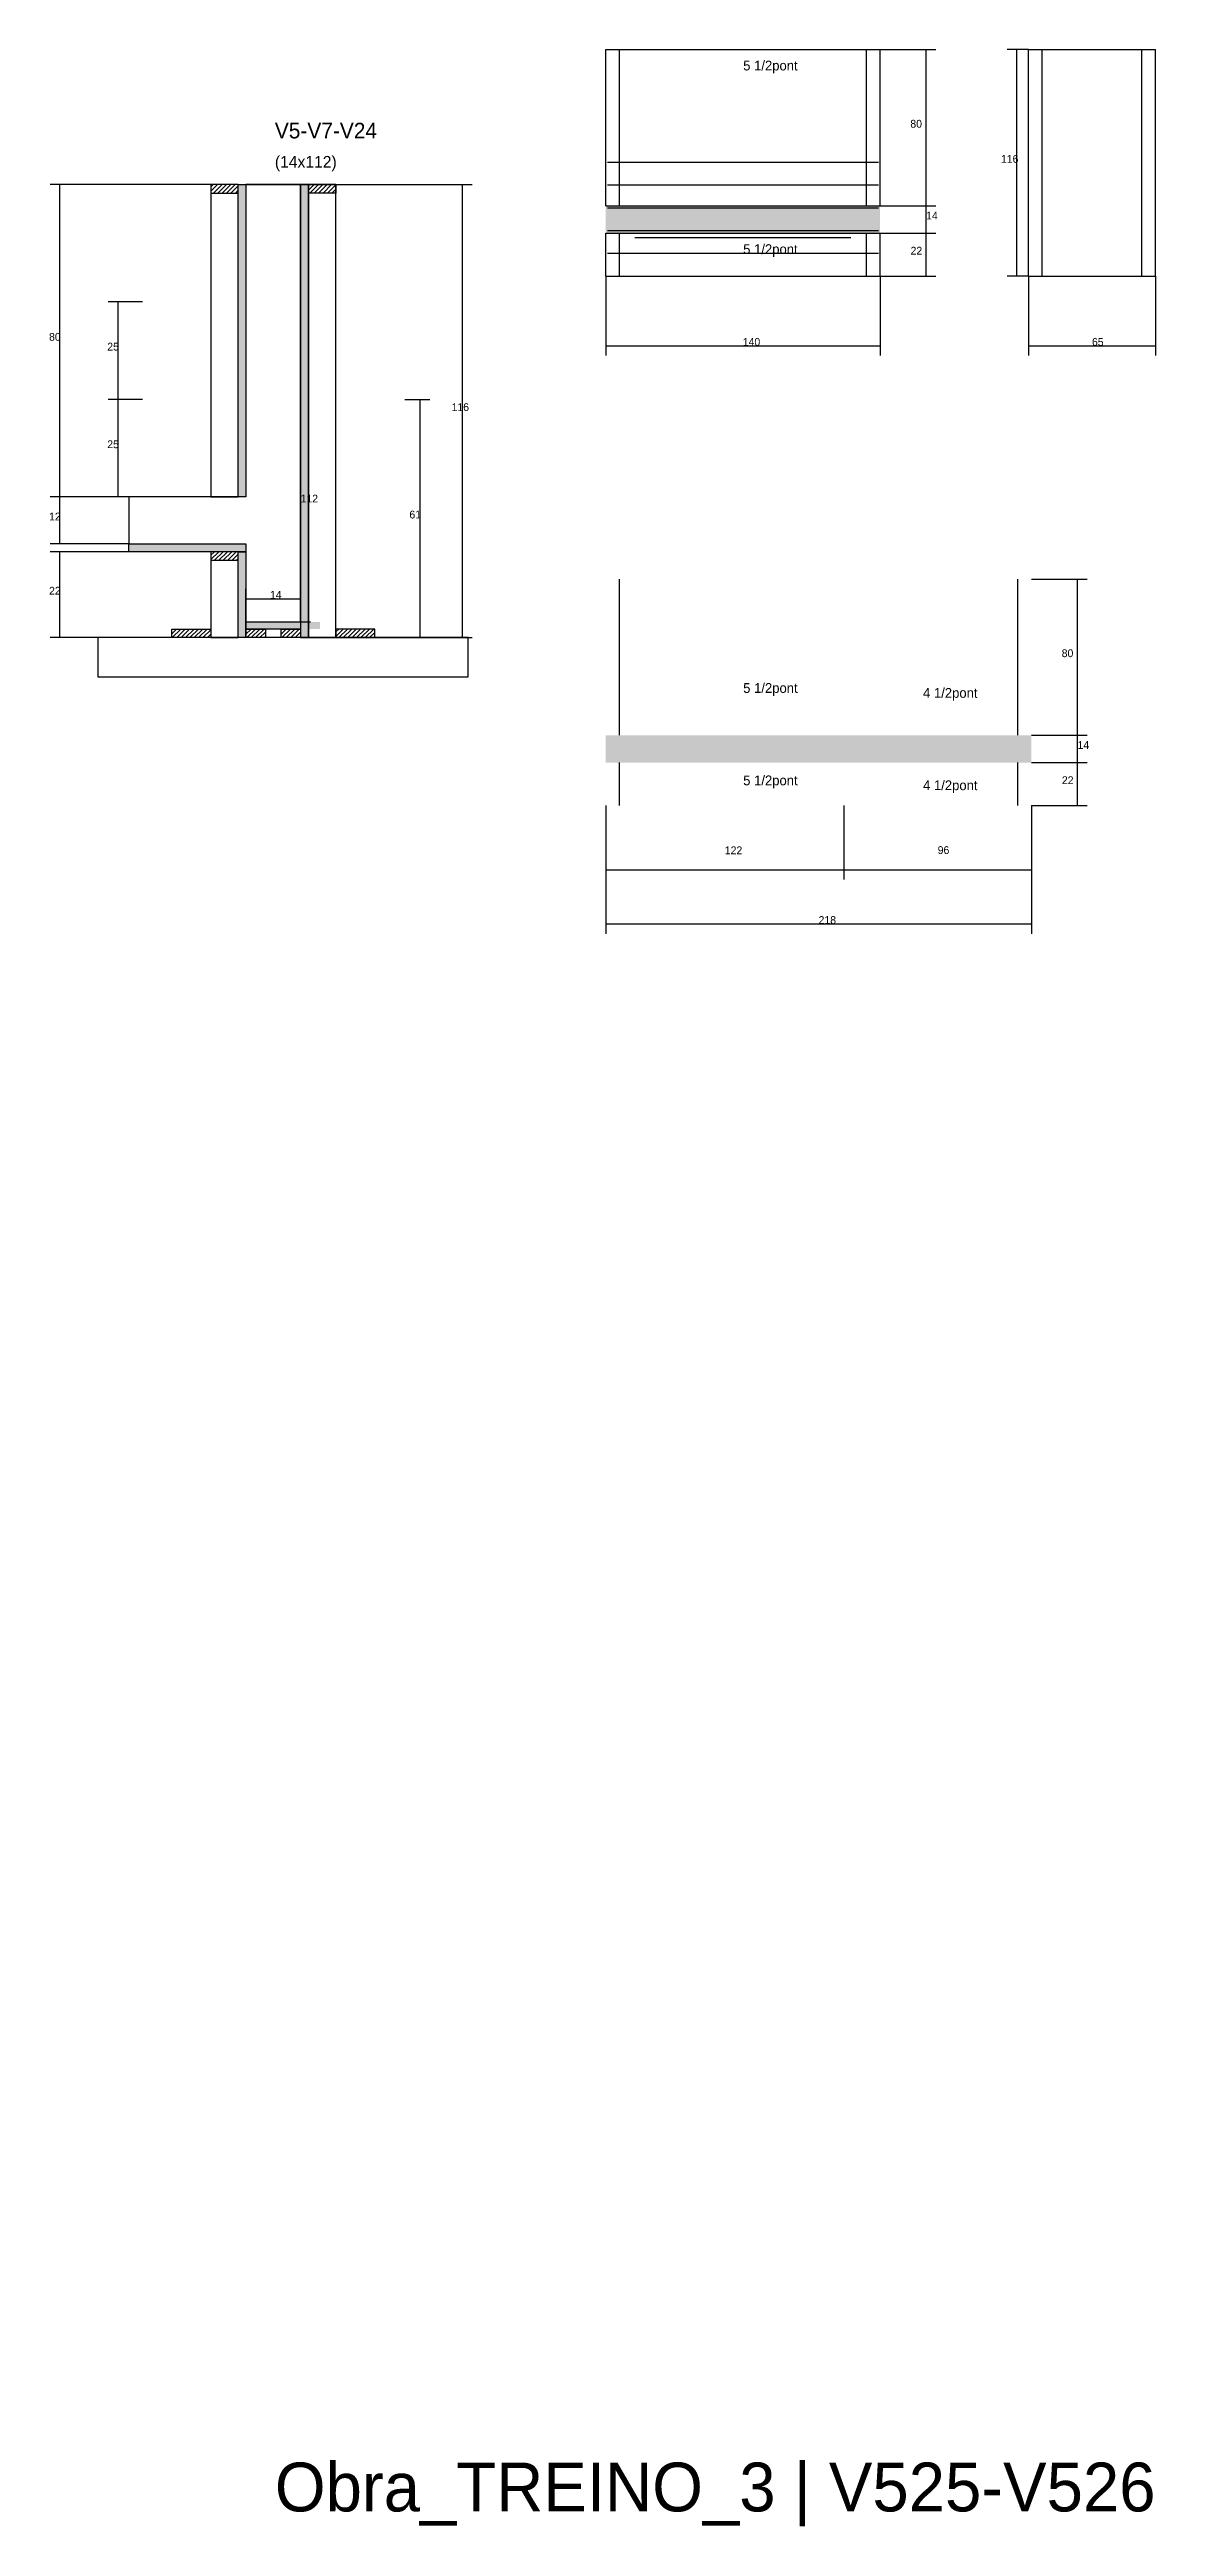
# Model space of a CAD drawing. Header units: metres. Extents: x -2848 to 22762, y -45195 to 1016.
# Drawn here: x -115 to 451, y -38618 to -37349 of the extents above; entities that cross this region are included whole.
import ezdxf

# ---------------------------------------------------------------- set-up
doc = ezdxf.new("R2010")
doc.units = ezdxf.units.M
for name, color, linetype in [('CONCRETO', 251, 'Continuous'), ('COTA', 4, 'Continuous'), ('Cota Seção (2x)', 4, 'Continuous'), ('Hachura', 253, 'Continuous'), ('LABEL_ID', 3, 'Continuous'), ('Madeira', 126, 'Continuous'), ('NOMENCLATURA', 7, 'Continuous'), ('Painéis', 200, 'Continuous'), ('SARR_2.2x7', 40, 'Continuous'), ('Texto Seção', 7, 'Continuous')]:
    doc.layers.add(name, color=color, linetype=linetype)

msp = doc.modelspace()

# ---------------------------------------------------------------- texts
at = {"layer": 'COTA'}
for s, p in [('80', (325.4, -37389.5)), ('116', (371.8, -37407.5)), ('14', (333.5, -37436.5)), ('22', (325.5, -37454.5)), ('80', (-115.6, -37498.6)), ('25', (-85.8, -37503.6)), ('140', (239.6, -37501.2)), ('65', (418.4, -37501.2)), ('116', (90.5, -37534.6)), ('25', (-85.8, -37553.6)), ('12', (-115.6, -37590.6)), ('61', (68.9, -37589.6)), ('22', (-115.6, -37628.6)), ('80', (402.9, -37660.6)), ('14', (411, -37707.6)), ('22', (403, -37725.6)), ('122', (230.4, -37761.5)), ('96', (339.4, -37761.4)), ('218', (278.4, -37797.2))]:
    msp.add_text(s, height=4, dxfattribs=at).set_placement(p)
at = {"layer": 'Cota Seção (2x)'}
for s, p in [('112', (13.2, -37581.4)), ('14', (-2.5, -37630.7))]:
    msp.add_text(s, height=4, dxfattribs=at).set_placement(p)
at = {"layer": 'LABEL_ID'}
msp.add_text('Obra_TREINO_3 | V525-V526', height=25, dxfattribs=at).set_placement((0, -38610))
at = {"layer": 'NOMENCLATURA'}
for s, p in [('5 1/2pont', (239.8, -37360.2)), ('5 1/2pont', (239.8, -37454.2)), ('5 1/2pont', (239.8, -37678.9)), ('4 1/2pont', (331.9, -37681.4)), ('5 1/2pont', (239.8, -37726.2)), ('4 1/2pont', (331.9, -37728.7))]:
    msp.add_text(s, height=5, dxfattribs=at).set_placement(p)
at = {"layer": 'Texto Seção'}
for s, height, p in [('V5-V7-V24', 8, (0, -37395)), ('(14x112)', 6, (0, -37410))]:
    msp.add_text(s, height=height, dxfattribs=at).set_placement(p)

# ---------------------------------------------------------------- hatches: boundary and pattern name
at = {"layer": 'COTA'}
h = msp.add_hatch(dxfattribs=at)
h.set_pattern_fill('AR-CONC', scale=0.03)
h.paths.add_polyline_path([(309.9, -37443.5), (309.9, -37429.5), (169.4, -37429.5), (169.4, -37443.5)])
h = msp.add_hatch(dxfattribs=at)
h.set_pattern_fill('AR-CONC', scale=0.03)
h.paths.add_polyline_path([(387.4, -37714.6), (387.4, -37700.6), (169.4, -37700.6), (169.4, -37714.6)])
at = {"layer": 'Hachura'}
h = msp.add_hatch(dxfattribs=at)
h.set_pattern_fill('ANSI31', scale=0.5)
h.paths.add_polyline_path([(-32.8, -37418.6), (-32.8, -37423), (-32.8, -37423), (-18.8, -37423), (-18.8, -37423), (-18.8, -37418.6), (-18.8, -37418.6), (-32.8, -37418.6)])
h = msp.add_hatch(color=8, dxfattribs=at)
h.dxf.hatch_style = 1
h.paths.add_polyline_path([(-18.8, -37418.6), (-14.8, -37418.6), (-14.8, -37418.6), (-14.8, -37578.6), (-14.8, -37578.6), (-18.8, -37578.6), (-18.8, -37578.6), (-18.8, -37418.6)])
h = msp.add_hatch(color=8, dxfattribs=at)
h.dxf.hatch_style = 1
h.paths.add_polyline_path([(17.2, -37418.6), (13.2, -37418.6), (13.2, -37418.6), (13.2, -37650.6), (13.2, -37650.6), (17.2, -37650.6), (17.2, -37650.6), (17.2, -37418.6)])
h = msp.add_hatch(dxfattribs=at)
h.set_pattern_fill('ANSI31', scale=0.5)
h.paths.add_polyline_path([(31.2, -37418.6), (31.2, -37423), (31.2, -37423), (17.2, -37423), (17.2, -37423), (17.2, -37418.6), (17.2, -37418.6), (31.2, -37418.6)])
h = msp.add_hatch(color=8, dxfattribs=at)
h.dxf.hatch_style = 1
h.paths.add_polyline_path([(-74.8, -37606.6), (-74.8, -37602.6), (-74.8, -37602.6), (-14.8, -37602.6), (-14.8, -37602.6), (-14.8, -37606.6), (-14.8, -37606.6), (-74.8, -37606.6)])
h = msp.add_hatch(dxfattribs=at)
h.set_pattern_fill('ANSI31', scale=0.5)
h.paths.add_polyline_path([(-32.8, -37606.6), (-32.8, -37611), (-32.8, -37611), (-18.8, -37611), (-18.8, -37611), (-18.8, -37606.6), (-18.8, -37606.6), (-32.8, -37606.6)])
h = msp.add_hatch(color=8, dxfattribs=at)
h.dxf.hatch_style = 1
h.paths.add_polyline_path([(-18.8, -37606.6), (-14.8, -37606.6), (-14.8, -37606.6), (-14.8, -37650.6), (-14.8, -37650.6), (-18.8, -37650.6), (-18.8, -37650.6), (-18.8, -37606.6)])
h = msp.add_hatch(dxfattribs=at)
h.set_pattern_fill('ANSI31', scale=0.5)
h.paths.add_polyline_path([(-52.8, -37650.6), (-52.8, -37646.2), (-52.8, -37646.2), (-32.8, -37646.2), (-32.8, -37646.2), (-32.8, -37650.6), (-32.8, -37650.6), (-52.8, -37650.6)])
h = msp.add_hatch(color=8, dxfattribs=at)
h.dxf.hatch_style = 1
h.paths.add_polyline_path([(-18.8, -37646.2), (-18.8, -37642.6), (-18.8, -37642.6), (23.2, -37642.6), (23.2, -37642.6), (23.2, -37646.2), (23.2, -37646.2), (-18.8, -37646.2)])
h = msp.add_hatch(dxfattribs=at)
h.set_pattern_fill('ANSI31', scale=0.5)
h.paths.add_polyline_path([(-14.8, -37650.6), (-14.8, -37646.2), (-14.8, -37646.2), (-4.8, -37646.2), (-4.8, -37646.2), (-4.8, -37650.6), (-4.8, -37650.6), (-14.8, -37650.6)])
h = msp.add_hatch(dxfattribs=at)
h.set_pattern_fill('ANSI31', scale=0.5)
h.paths.add_polyline_path([(3.2, -37650.6), (3.2, -37646.2), (3.2, -37646.2), (13.2, -37646.2), (13.2, -37646.2), (13.2, -37650.6), (13.2, -37650.6), (3.2, -37650.6)])
h = msp.add_hatch(dxfattribs=at)
h.set_pattern_fill('ANSI31', scale=0.5)
h.paths.add_polyline_path([(51.2, -37650.6), (51.2, -37646.2), (51.2, -37646.2), (31.2, -37646.2), (31.2, -37646.2), (31.2, -37650.6), (31.2, -37650.6), (51.2, -37650.6)])

# ---------------------------------------------------------------- linework, layer by layer
at = {"layer": 'CONCRETO'}
for points in [[(13.2, -37438.6), (13.2, -37418.6), (-14.8, -37418.6)], [(-14.8, -37578.6), (-74.8, -37578.6), (-74.8, -37602.6), (-14.8, -37602.6), (-14.8, -37642.6), (13.2, -37642.6), (13.2, -37438.6), (13.2, -37438.6)]]:
    msp.add_lwpolyline(points, dxfattribs=at)
at = {"layer": 'COTA'}
for p, q in [((309.9, -37349.5), (338.5, -37349.5)), ((333.5, -37429.5), (333.5, -37349.5)), ((385.9, -37349.5), (374.9, -37349.5)), ((379.9, -37465.5), (379.9, -37349.5)), ((-25.8, -37418.6), (-115.1, -37418.6)), ((-110.1, -37578.6), (-110.1, -37418.6)), ((31.2, -37418.6), (101, -37418.6)), ((96, -37650.6), (96, -37418.6)), ((309.9, -37429.5), (338.5, -37429.5)), ((309.9, -37429.5), (338.5, -37429.5)), ((333.5, -37443.5), (333.5, -37429.5)), ((309.9, -37443.5), (338.5, -37443.5)), ((309.9, -37443.5), (338.5, -37443.5)), ((333.5, -37465.5), (333.5, -37443.5)), ((169.4, -37465.5), (169.4, -37506.2)), ((309.9, -37465.5), (309.9, -37506.2)), ((309.9, -37465.5), (338.5, -37465.5)), ((385.9, -37465.5), (374.9, -37465.5)), ((385.9, -37465.5), (385.9, -37506.2)), ((450.9, -37465.5), (450.9, -37506.2)), ((-67.8, -37478.6), (-85.3, -37478.6)), ((-80.3, -37528.6), (-80.3, -37478.6)), ((169.4, -37501.2), (309.9, -37501.2)), ((385.9, -37501.2), (450.9, -37501.2)), ((-67.8, -37528.6), (-85.3, -37528.6)), ((-67.8, -37528.6), (-85.3, -37528.6)), ((-80.3, -37578.6), (-80.3, -37528.6)), ((66.5, -37528.6), (79.4, -37528.6)), ((74.4, -37650.6), (74.4, -37528.6)), ((-74.8, -37578.6), (-115.1, -37578.6)), ((-74.8, -37578.6), (-115.1, -37578.6)), ((-110.1, -37602.6), (-110.1, -37578.6)), ((-67.8, -37578.6), (-85.3, -37578.6)), ((-74.8, -37602.6), (-115.1, -37602.6)), ((-74.8, -37606.6), (-115.1, -37606.6)), ((-110.1, -37650.6), (-110.1, -37606.6)), ((387.4, -37620.6), (416, -37620.6)), ((411, -37700.6), (411, -37620.6)), ((-52.8, -37650.6), (-115.1, -37650.6)), ((51.2, -37650.6), (101, -37650.6)), ((51.2, -37650.6), (79.4, -37650.6)), ((387.4, -37700.6), (416, -37700.6)), ((387.4, -37700.6), (416, -37700.6)), ((411, -37714.6), (411, -37700.6)), ((387.4, -37714.6), (416, -37714.6)), ((387.4, -37714.6), (416, -37714.6)), ((411, -37736.6), (411, -37714.6)), ((169.4, -37736.6), (169.4, -37802.2)), ((169.4, -37736.6), (169.4, -37774.5)), ((291.4, -37736.6), (291.4, -37774.5)), ((291.4, -37736.6), (291.4, -37774.5)), ((387.4, -37736.6), (387.4, -37802.2)), ((387.4, -37736.6), (416, -37736.6)), ((387.4, -37736.6), (387.4, -37774.5)), ((169.4, -37769.5), (291.4, -37769.5)), ((291.4, -37769.5), (387.4, -37769.5)), ((169.4, -37797.2), (387.4, -37797.2))]:
    msp.add_line(p, q, dxfattribs=at)
at = {"layer": 'Cota Seção (2x)'}
for p, q in [((-14.8, -37418.6), (18.2, -37418.6)), ((13.2, -37642.6), (13.2, -37418.6)), ((-14.8, -37642.6), (-14.8, -37625.7)), ((13.2, -37642.6), (13.2, -37625.7)), ((-14.8, -37630.7), (13.2, -37630.7)), ((-14.8, -37642.6), (18.2, -37642.6))]:
    msp.add_line(p, q, dxfattribs=at)
at = {"layer": 'Madeira'}
for points in [[(-32.8, -37418.6), (-32.8, -37423), (-18.8, -37423), (-18.8, -37418.6)], [(-32.8, -37578.6), (-18.8, -37578.6), (-18.8, -37418.6), (-32.8, -37418.6)], [(31.2, -37418.6), (31.2, -37423), (17.2, -37423), (17.2, -37418.6)], [(31.2, -37418.6), (17.2, -37418.6), (17.2, -37650.6), (31.2, -37650.6)], [(-32.8, -37606.6), (-32.8, -37611), (-18.8, -37611), (-18.8, -37606.6)], [(-32.8, -37650.6), (-18.8, -37650.6), (-18.8, -37606.6), (-32.8, -37606.6)], [(-90.7, -37670.6), (98.9, -37670.6), (98.9, -37650.6), (-90.7, -37650.6)], [(-52.8, -37650.6), (-52.8, -37646.2), (-32.8, -37646.2), (-32.8, -37650.6)], [(-14.8, -37650.6), (-14.8, -37646.2), (-4.8, -37646.2), (-4.8, -37650.6)], [(3.2, -37650.6), (3.2, -37646.2), (13.2, -37646.2), (13.2, -37650.6)], [(51.2, -37650.6), (51.2, -37646.2), (31.2, -37646.2), (31.2, -37650.6)]]:
    msp.add_lwpolyline(points, close=True, dxfattribs=at)
at = {"layer": 'Painéis'}
for p, q in [((169.4, -37349.5), (309.9, -37349.5)), ((169.4, -37429.5), (169.4, -37349.5)), ((309.9, -37429.5), (309.9, -37349.5)), ((385.9, -37349.5), (450.9, -37349.5)), ((385.9, -37465.5), (385.9, -37349.5)), ((450.9, -37465.5), (450.9, -37349.5)), ((169.4, -37429.5), (309.9, -37429.5)), ((169.4, -37443.5), (309.9, -37443.5)), ((169.4, -37465.5), (169.4, -37443.5)), ((309.9, -37465.5), (309.9, -37443.5)), ((169.4, -37465.5), (309.9, -37465.5)), ((385.9, -37465.5), (450.9, -37465.5))]:
    msp.add_line(p, q, dxfattribs=at)
for points in [[(-18.8, -37418.6), (-14.8, -37418.6), (-14.8, -37578.6), (-18.8, -37578.6)], [(17.2, -37418.6), (13.2, -37418.6), (13.2, -37650.6), (17.2, -37650.6)], [(-74.8, -37606.6), (-74.8, -37602.6), (-14.8, -37602.6), (-14.8, -37606.6)], [(-18.8, -37606.6), (-14.8, -37606.6), (-14.8, -37650.6), (-18.8, -37650.6)], [(-14.8, -37646.2), (-14.8, -37642.6), (13.2, -37642.6), (13.2, -37646.2)]]:
    msp.add_lwpolyline(points, close=True, dxfattribs=at)
at = {"layer": 'SARR_2.2x7'}
for p, q in [((176.4, -37429.5), (176.4, -37349.5)), ((302.9, -37429.5), (302.9, -37349.5)), ((392.9, -37465.5), (392.9, -37349.5)), ((443.9, -37465.5), (443.9, -37349.5)), ((170.4, -37407.17), (309.1, -37407.17)), ((170.4, -37418.83), (309.1, -37418.83)), ((170.4, -37430.5), (309.1, -37430.5)), ((170.4, -37442.17), (309.1, -37442.17)), ((176.4, -37465.5), (176.4, -37443.5)), ((184.4, -37445.7), (294.9, -37445.7)), ((302.9, -37465.5), (302.9, -37443.5)), ((170.4, -37453.83), (309.1, -37453.83)), ((176.4, -37700.6), (176.4, -37620.6)), ((380.4, -37700.6), (380.4, -37620.6)), ((176.4, -37736.6), (176.4, -37714.6)), ((380.4, -37736.6), (380.4, -37714.6))]:
    msp.add_line(p, q, dxfattribs=at)

msp.set_redraw_order([(e.dxf.handle, doc.entitydb.next_handle()) for e in msp.query("TEXT MTEXT ATTDEF DIMENSION ARC_DIMENSION")])  # texts and dimensions are drawn at this point

doc.saveas('drawing.dxf')
